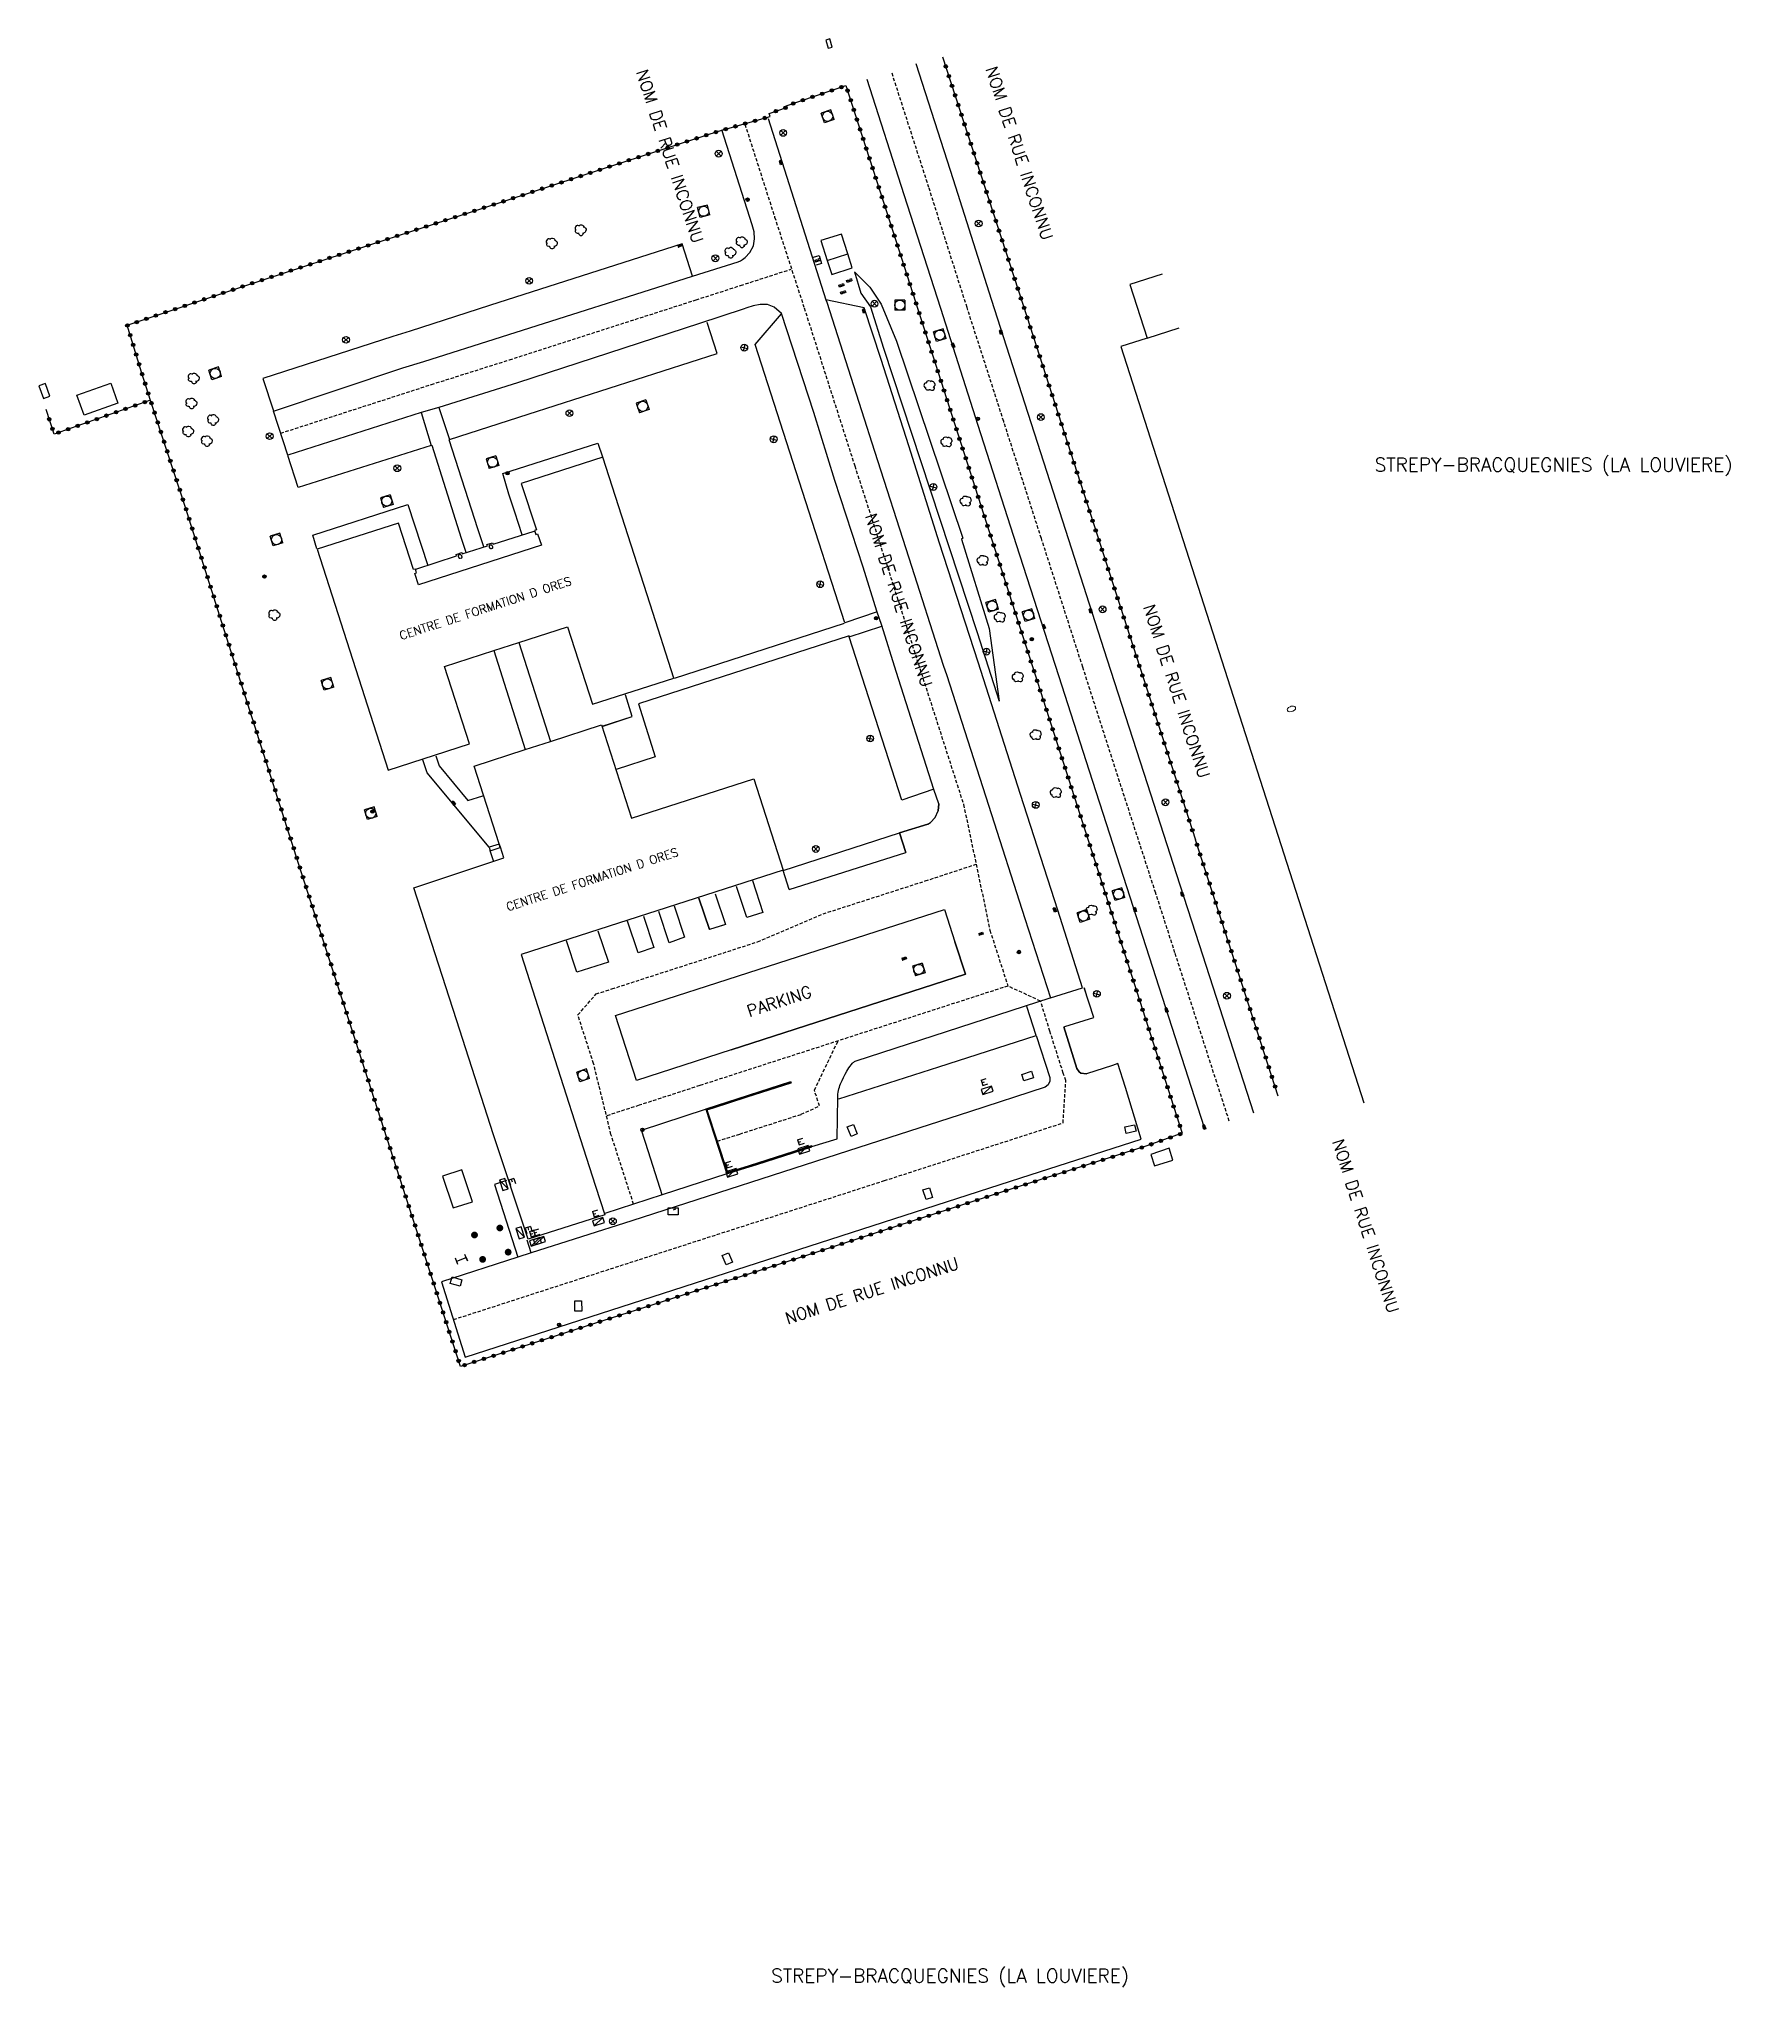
# Model space of a CAD drawing. Header units: millimetres. Extents: x 132227 to 133000, y 131012 to 131934.
# Drawn here: x 132320.2 to 132569.9, y 131012.1 to 131299.7 of the extents above; entities that cross this region are included whole.
import ezdxf
from ezdxf.enums import TextEntityAlignment as Align

# ---------------------------------------------------------------- set-up
doc = ezdxf.new("R2010")
doc.units = ezdxf.units.MM
doc.linetypes.add('DASHED', pattern=[0.75, 0.5, -0.25])
doc.layers.get('0').update_dxf_attribs({"linetype": 'CONTINUOUS'})
for name, color, linetype in [('W0001', 6, 'DASHED'), ('W0006', 2, 'CONTINUOUS'), ('W0008', 7, 'CONTINUOUS'), ('W0014', 7, 'CONTINUOUS'), ('W0015', 2, 'CONTINUOUS'), ('W0017', 7, 'CONTINUOUS'), ('W0100', 7, 'CONTINUOUS'), ('W0103', 1, 'CONTINUOUS'), ('W0105', 7, 'CONTINUOUS'), ('W0112', 1, 'DASHED'), ('W0211', 2, 'CONTINUOUS'), ('W0212', 2, 'CONTINUOUS'), ('W0300', 7, 'CONTINUOUS'), ('W0322', 7, 'CONTINUOUS'), ('W0400', 7, 'CONTINUOUS'), ('W0420', 7, 'CONTINUOUS'), ('W0421', 7, 'CONTINUOUS'), ('W0425', 7, 'CONTINUOUS'), ('W0430', 7, 'CONTINUOUS'), ('W0431', 7, 'CONTINUOUS'), ('W0433', 7, 'CONTINUOUS'), ('W0469', 7, 'CONTINUOUS'), ('W0856', 7, 'CONTINUOUS'), ('W0980', 7, 'CONTINUOUS'), ('W0989', 7, 'CONTINUOUS'), ('W0991', 7, 'CONTINUOUS'), ('W1102', 7, 'CONTINUOUS'), ('W1471', 7, 'CONTINUOUS'), ('W1473', 7, 'CONTINUOUS'), ('W1474', 7, 'CONTINUOUS')]:
    doc.layers.add(name, color=color, linetype=linetype)
doc.styles.get("Standard").update_dxf_attribs({"font": 'romans.shx', "width": 0.85})

msp = doc.modelspace()

# ---------------------------------------------------------------- texts
at = {"layer": 'W0980'}
for p in [(132543.81, 131236.72), (132454.72, 131013.63)]:
    msp.add_text('STREPY-BRACQUEGNIES (LA LOUVIERE)', height=2, dxfattribs=at).set_placement(p, align=Align.MIDDLE)
at = {"layer": 'W0989'}
for s, rotation, p in [('NOM DE RUE INCONNU', 288.2908, (132409.16, 131295.09)), ('NOM DE RUE INCONNU', 288.2908, (132460.75, 131295.56)), ('NOM DE RUE INCONNU', 288.2908, (132442.96, 131229.55)), ('NOM DE RUE INCONNU', 288, (132484.04, 131216.15)), ('PARKING', 18, (132424.8, 131156.11)), ('NOM DE RUE INCONNU', 288, (132511.94, 131137.18)), ('NOM DE RUE INCONNU', 18, (132430.45, 131110.78))]:
    msp.add_text(s, height=1.75, rotation=rotation, dxfattribs=at).set_placement(p, align=Align.MIDDLE_LEFT)
at = {"layer": 'W0991'}
for s, rotation, p in [('CENTRE DE FORMATION D ORES', 18, (132386.32, 131215.06)), ('0', 287.1, (132504.53, 131200.61)), ('CENTRE DE FORMATION D ORES', 18, (132402.09, 131175.04))]:
    msp.add_text(s, height=1.25, rotation=rotation, dxfattribs=at).set_placement(p, align=Align.CENTER)

# ---------------------------------------------------------------- blocks, each defined once
blk = doc.blocks.new('T856')
for p, q in [((-0.125, 0), (0.125, 0)), ((0, 0.125), (0, -0.125))]:
    blk.add_line(p, q)
blk.add_ellipse((0, 0), major_axis=(-0.177, 0.177), ratio=1, start_param=3.9269908, end_param=10.2101761)
blk = doc.blocks.new('T469')
at = {"color": 0, "linetype": 'Continuous', "flags": 128}
for points in [[(-0.35, 0.35), (0.35, -0.35)], [(-0.35, -0.35), (0.35, 0.35)]]:
    blk.add_lwpolyline(points, dxfattribs=at)
at = {"color": 0, "linetype": 'Continuous'}
blk.add_circle((0, 0), 0.5, dxfattribs=at)
blk = doc.blocks.new('T420')
for p, q in [((0.75, 0.75), (-0.75, 0.75)), ((-0.75, 0.75), (-0.75, -0.75)), ((0.75, 0.75), (0.75, -0.75)), ((0.75, -0.75), (-0.75, -0.75))]:
    blk.add_line(p, q)
blk.add_ellipse((0, 0), major_axis=(-0.53, 0.53), ratio=1, start_param=3.926991, end_param=10.210176)
blk = doc.blocks.new('T400')
for p, q in [((-0.15, 0.3), (0.15, 0.3)), ((-0.15, -0.25), (-0.15, 0.3)), ((-0.15, 0.15), (0.15, 0.15)), ((-0.15, 0), (0.15, 0)), ((0.15, 0.3), (0.15, -0.25)), ((-0.15, -0.15), (0.15, -0.15)), ((-0.15, -0.25), (-0.15, -0.3)), ((-0.15, -0.3), (0.15, -0.3)), ((0.15, -0.3), (0.15, -0.25))]:
    blk.add_line(p, q)
blk = doc.blocks.new('T300')
for p, q in [((-0.8, 0.51), (-0.86, 0.34)), ((-0.86, 0.34), (-0.86, 0.17)), ((-0.86, 0.17), (-0.74, 0.06)), ((-0.69, 0.63), (-0.8, 0.51)), ((-0.8, -0.06), (-0.74, 0.06)), ((-0.74, 0.06), (-0.69, 0.11)), ((-0.57, 0.69), (-0.69, 0.63)), ((-0.46, 0.69), (-0.57, 0.69)), ((-0.29, 0.63), (-0.46, 0.69)), ((-0.29, 0.63), (-0.17, 0.74)), ((-0.23, 0.57), (-0.29, 0.63)), ((-0.17, 0.74), (-0.06, 0.8)), ((-0.06, 0.8), (0.06, 0.8)), ((0.06, 0.8), (0.23, 0.74)), ((0.23, 0.74), (0.34, 0.63)), ((0.34, 0.63), (0.4, 0.51)), ((0.46, 0.46), (0.34, 0.46)), ((0.4, 0.51), (0.4, 0.46)), ((0.57, 0.4), (0.46, 0.46)), ((0.57, 0.4), (0.69, 0.29)), ((0.69, 0.29), (0.74, 0.17)), ((0.74, 0.06), (0.69, -0.17)), ((0.74, 0.17), (0.74, 0.06)), ((-0.8, -0.17), (-0.8, -0.06)), ((-0.8, -0.23), (-0.8, -0.17)), ((-0.74, -0.34), (-0.8, -0.23)), ((-0.69, -0.4), (-0.74, -0.34)), ((-0.51, -0.46), (-0.69, -0.4)), ((-0.4, -0.46), (-0.51, -0.46)), ((-0.4, -0.46), (-0.34, -0.46)), ((-0.34, -0.46), (-0.34, -0.4)), ((-0.34, -0.51), (-0.34, -0.46)), ((-0.29, -0.63), (-0.34, -0.51)), ((-0.17, -0.74), (-0.29, -0.63)), ((-0.06, -0.8), (-0.17, -0.74)), ((0.06, -0.8), (-0.06, -0.8)), ((0.17, -0.74), (0.06, -0.8)), ((0.23, -0.69), (0.17, -0.74)), ((0.29, -0.46), (0.23, -0.46)), ((0.29, -0.63), (0.23, -0.69)), ((0.46, -0.4), (0.29, -0.46)), ((0.34, -0.51), (0.29, -0.63)), ((0.34, -0.51), (0.34, -0.46)), ((0.57, -0.34), (0.46, -0.4)), ((0.63, -0.29), (0.57, -0.34)), ((0.69, -0.17), (0.63, -0.29))]:
    blk.add_line(p, q)
blk = doc.blocks.new('T425')
for p, q in [((-0.15, 0.6), (0.15, 0.6)), ((-0.15, 0.6), (-0.15, 0.3)), ((-0.15, 0.3), (0.15, 0.3)), ((-0.15, 0.15), (0.15, 0.15)), ((-0.15, -0.15), (-0.15, 0.15)), ((0, 0.45), (0.15, 0.45)), ((0.15, 0.45), (0.15, 0.3)), ((0.15, 0.15), (0.15, -0.15)), ((0.15, -0.15), (-0.15, -0.15))]:
    blk.add_line(p, q)
blk.add_ellipse((0, 0), major_axis=(-0.106, 0.106), ratio=1, start_param=3.926991, end_param=10.210176)
blk = doc.blocks.new('T430')
at = {"flags": 128}
for points in [[(0.8, 0.8), (-0.8, 0.8)], [(-0.8, 0.8), (-0.8, 0)], [(0.8, 0.8), (-0.8, 0)], [(-0.8, 0), (0.8, 0)], [(-0.4, 2.1), (0.4, 2.1)], [(-0.4, 2.1), (-0.4, 1.3)], [(-0.4, 1.7), (0, 1.7)], [(-0.4, 1.3), (0.4, 1.3)], [(0.8, 0), (0.8, 0.8)]]:
    blk.add_lwpolyline(points, dxfattribs=at)
blk = doc.blocks.new('T1471')
at = {"color": 0, "linetype": 'Continuous', "flags": 128}
blk.add_lwpolyline([(-0.75, -0.5), (-0.75, 0.5), (0.75, 0.5), (0.75, -0.5), (-0.75, -0.5)], dxfattribs=at)
blk = doc.blocks.new('T1473')
at = {"color": 0, "linetype": 'Continuous', "const_width": 0.5, "flags": 128}
blk.add_lwpolyline([(-0.25, 0, 1), (0.25, 0, 1)], format="xyb", close=True, dxfattribs=at)
blk = doc.blocks.new('T1474')
at = {"color": 0, "linetype": 'Continuous', "flags": 128}
for points in [[(-0.75, -0.5), (-0.75, 0.5)], [(-0.75, 0), (0.75, 0)], [(0.75, 0), (0.75, -0.5), (0.75, 0.5)]]:
    blk.add_lwpolyline(points, dxfattribs=at)
blk = doc.blocks.new('t322o')
at = {"color": 0, "linetype": 'Continuous'}
for radius in [0.25, 0.15]:
    blk.add_circle((0, 0), radius, dxfattribs=at)

# ---------------------------------------------------------------- linework, layer by layer
at = {"layer": 'W0001'}
for points in [[(132495.94, 131139.94), (132487.93, 131164.78), (132485.08, 131173.62), (132479.75, 131190.06), (132474.31, 131206.98), (132468.2, 131225.97), (132462.64, 131243.25), (132457.23, 131260.06), (132451.6, 131277.75), (132446.1, 131294.83)], [(132424.44, 131287.12), (132428.83, 131273.41), (132433.19, 131260), (132440.65, 131236.69), (132445.27, 131222.4), (132450.26, 131206.77), (132456.72, 131186.69), (132460.61, 131168.13), (132463.26, 131159.89), (132456.09, 131157.57), (132417.76, 131145.19), (132408.81, 131142.28), (132404, 131140.72)], [(132355.92, 131241.5), (132378.16, 131248.69), (132389.69, 131252.34), (132417.23, 131261.19), (132423.81, 131263.31), (132431.25, 131265.71)], [(132408.01, 131127.67), (132404.67, 131137.99), (132402.1, 131148.44), (132399.78, 131155.62), (132402.47, 131158.72), (132404.8, 131159.46), (132426.32, 131166.41), (132435.97, 131170.54), (132451.07, 131175.4), (132458.57, 131177.86)], [(132381.43, 131110.65), (132400.33, 131116.76), (132445.03, 131131.16), (132461.39, 131136.44), (132471.41, 131139.68), (132471.81, 131145.92), (132471.43, 131147.03), (132469.47, 131153.2), (132468.09, 131157.66), (132463.26, 131159.89)], [(132420.36, 131136.98), (132423.68, 131138.04), (132432.75, 131140.95), (132435.45, 131142.18), (132434.69, 131144.51), (132438.18, 131151.78)], [(132414.19, 131126.96), (132413.85, 131126.81)]]:
    msp.add_lwpolyline(points, dxfattribs=at)
at = {"layer": 'W0006'}
for points in [[(132469.56, 131158.13), (132474.3, 131159.64), (132470.65, 131171.08), (132465.12, 131188.18), (132458.87, 131207.72), (132453.16, 131225.28), (132448.62, 131239.64), (132444.53, 131252.36), (132442.05, 131260), (132436.39, 131261.2), (132436.39, 131261.2)], [(132379.27, 131245.29), (132380.81, 131240.57), (132392.43, 131244.33), (132420.35, 131253.27), (132418.88, 131257.86)], [(132443.94, 131215.13), (132439.17, 131213.51), (132432.93, 131232.89), (132425.95, 131254.59), (132429.86, 131259.14)], [(132376.66, 131244.55), (132378.14, 131239.7), (132358.51, 131233.48), (132356.96, 131238.2)], [(132452.32, 131188.93), (132447.6, 131187.34), (132439.83, 131211.42), (132444.65, 131213.03)], [(132430.97, 131174.12), (132430.09, 131176.92), (132447.28, 131182.5)], [(132425.55, 131175.46), (132427.09, 131170.75), (132424.73, 131169.98), (132423.18, 131174.6)], [(132414.01, 131171.72), (132415.54, 131167.08), (132413.25, 131166.25), (132411.72, 131170.9)], [(132420.07, 131173.49), (132421.56, 131168.97), (132419.19, 131168.21), (132417.66, 131172.85), (132417.66, 131172.85), (132419.19, 131168.21)], [(132421.15, 131168.84), (132419.19, 131168.21), (132417.66, 131172.85), (132417.66, 131172.85)], [(132420.07, 131173.49), (132421.56, 131168.97)], [(132422.42, 131150.45), (132408.43, 131145.94), (132405.33, 131155.53), (132427.91, 131162.84), (132453.92, 131171.18), (132455.44, 131166.42), (132456.99, 131161.66), (132422.42, 131150.45), (132456.99, 131161.66), (132455.44, 131166.42)], [(132409.47, 131170.2), (132411, 131165.56), (132408.66, 131164.79), (132407.12, 131169.44)], [(132402.75, 131168.03), (132404.28, 131163.39), (132399.62, 131161.91), (132398.09, 131166.55)], [(132411, 131165.56), (132408.66, 131164.79)], [(132415.54, 131167.08), (132413.25, 131166.25)], [(132404.28, 131163.39), (132399.62, 131161.91)], [(132438.31, 131143.21), (132453.07, 131147.95), (132467.46, 131152.59), (132466.06, 131156.85), (132466.05, 131156.85)], [(132471.65, 131153.93), (132475.94, 131155.26), (132474.53, 131159.6)], [(132474.53, 131159.6), (132474.84, 131158.63)]]:
    msp.add_lwpolyline(points, dxfattribs=at)
at = {"layer": 'W0008'}
for points in [[(132499.57, 131141.11), (132491.56, 131165.95), (132488.71, 131174.8), (132483.38, 131191.24), (132477.94, 131208.15), (132471.83, 131227.14), (132466.27, 131244.42), (132460.86, 131261.22), (132455.24, 131278.91), (132449.73, 131296.01)], [(132442.43, 131293.77), (132447.91, 131276.76), (132453.29, 131259.94), (132458.81, 131242.69), (132464.49, 131225.09), (132470.72, 131205.72), (132475.28, 131191.67), (132480.77, 131174.58), (132492.24, 131139.01)], [(132430.97, 131174.12), (132448.21, 131179.61), (132447.28, 131182.5), (132451.42, 131183.76), (132451.84, 131184.03), (132452.51, 131184.77), (132452.98, 131185.75), (132453.06, 131186.8), (132452.35, 131188.89), (132446.79, 131206.3), (132444.63, 131213.13), (132443.91, 131215.24), (132441.91, 131221.72), (132437.71, 131234.51), (132434.62, 131244.58), (132429.86, 131259.16), (132428.76, 131260.1), (132427.75, 131260.52), (132426.68, 131260.52), (132425.68, 131260.3), (132424.73, 131260.03), (132424.18, 131259.82), (132417.74, 131257.72), (132390.87, 131248.96), (132379.26, 131245.31), (132376.65, 131244.55), (132356.96, 131238.24), (132354.87, 131244.77), (132373.96, 131251.15), (132377.05, 131252.07), (132388.51, 131255.72), (132416.72, 131264.66), (132416.72, 131264.66), (132423.45, 131266.8), (132423.77, 131266.97), (132424.09, 131267.15), (132424.29, 131267.29), (132424.49, 131267.43), (132425.19, 131268.2), (132425.69, 131269.14), (132425.87, 131270.18), (132425.8, 131271.22), (132425.53, 131272.24), (132421.04, 131286.29)], [(132427.85, 131287.95), (132436.39, 131261.2), (132436.39, 131261.2), (132436.52, 131260.84), (132439.67, 131251.02), (132441.66, 131244.84), (132443.59, 131238.87), (132448.63, 131223.09), (132453.73, 131207.24), (132454.26, 131205.72), (132460.38, 131186.58), (132465.77, 131169.85), (132469.54, 131158.13)], [(132453.06, 131186.79), (132452.98, 131185.77)], [(132451.42, 131183.76), (132447.28, 131182.5), (132448.21, 131179.61)], [(132421.76, 131132.18), (132412.24, 131129.04), (132410.2, 131135.43), (132409.19, 131138.63), (132418.64, 131141.71), (132418.65, 131141.73), (132431.19, 131145.74), (132431.25, 131145.6), (132424.76, 131143.54), (132419.79, 131141.91), (132418.84, 131141.62), (132421.87, 131132.35), (132425.09, 131133.35), (132434.25, 131136.29), (132434.32, 131136.18), (132438.08, 131137.33), (132438.14, 131143.42), (132438.15, 131143.68), (132438.17, 131143.94), (132438.21, 131144.2), (132438.26, 131144.46), (132438.32, 131144.71), (132438.39, 131144.96), (132438.47, 131145.21), (132438.57, 131145.45), (132438.78, 131145.93), (132439, 131146.4), (132439.24, 131146.86), (132439.48, 131147.3), (132439.63, 131147.56), (132439.79, 131147.8), (132439.96, 131148.04), (132440.14, 131148.27), (132440.33, 131148.49), (132440.42, 131148.58), (132440.52, 131148.66), (132440.63, 131148.73), (132440.74, 131148.79), (132440.86, 131148.83), (132469.51, 131158.12)], [(132467.44, 131152.56), (132469.43, 131146.36), (132469.47, 131145.84), (132469.22, 131145.3), (132468.77, 131144.94), (132457.6, 131141.32), (132441.28, 131136.05), (132407.75, 131125.24), (132392.89, 131120.49), (132390.93, 131119.84), (132379.67, 131116.2), (132383.12, 131105.1), (132432.41, 131120.98), (132432.41, 131120.98), (132465.18, 131131.56), (132482.93, 131137.3), (132480.6, 131144.9), (132480.6, 131144.9), (132479.5, 131148.46), (132478.7, 131148.15), (132474.86, 131146.91), (132474.04, 131147), (132473.76, 131147.24), (132473.44, 131147.7), (132471.5, 131153.84), (132473.44, 131147.7), (132473.76, 131147.24), (132474.04, 131147), (132474.86, 131146.91)], [(132467.44, 131152.56), (132469.43, 131146.36), (132469.47, 131145.84), (132469.22, 131145.3), (132468.77, 131144.94), (132457.6, 131141.32), (132441.28, 131136.05)], [(132389.26, 131131.16), (132387.49, 131130.57), (132390.93, 131119.84)], [(132392.89, 131120.49), (132392.3, 131122.39)]]:
    msp.add_lwpolyline(points, dxfattribs=at)
at = {"layer": 'W0014'}
for points in [[(132434.57, 131267.48), (132435.39, 131267.73), (132435.75, 131266.57), (132434.96, 131266.3)], [(132391.57, 131226.51), (132390.49, 131229.83), (132389.61, 131232.52), (132388.68, 131235.53), (132402.74, 131240.02), (132403.44, 131238.03)], [(132361.26, 131224.44), (132360.67, 131226.45), (132374.68, 131230.99), (132377.61, 131221.99)], [(132375.86, 131221.41), (132381.88, 131223.38), (132381.82, 131223.6), (132382.63, 131223.89), (132382.7, 131223.7), (132386.42, 131224.89), (132386.35, 131225.07), (132387.18, 131225.34), (132387.27, 131225.14), (132393.31, 131227.05)], [(132412.24, 131129.04), (132403.77, 131126.29)]]:
    msp.add_lwpolyline(points, dxfattribs=at)
msp.add_lwpolyline([(132379.8, 131131.83), (132381.36, 131127.15), (132384.2, 131128.02), (132382.63, 131132.73)], close=True, dxfattribs=at)
at = {"layer": 'W0015'}
msp.add_lwpolyline([(132416.72, 131264.66), (132415.19, 131269.47), (132386.75, 131260.37), (132375.02, 131256.58), (132372.47, 131255.76), (132353.28, 131249.58), (132354.84, 131244.82)], dxfattribs=at)
at = {"layer": 'W0017'}
for points in [[(132385.91, 131224.73), (132385.03, 131227.39), (132380.8, 131240.51)], [(132383.3, 131223.91), (132382.62, 131225.96), (132378.25, 131239.7)], [(132439.81, 131211.57), (132408.73, 131201.54), (132411.21, 131193.74), (132405.42, 131191.86)], [(132414.03, 131205.36), (132439.15, 131213.48)], [(132403.38, 131198.25), (132407.8, 131199.69), (132406.8, 131202.9)], [(132403.39, 131198.22), (132407.81, 131199.68), (132406.8, 131202.9)], [(132386.68, 131180.39), (132377.51, 131191.38), (132376.89, 131193.26)], [(132378.82, 131193.87), (132379.31, 131192.4), (132383.53, 131187.29), (132385.77, 131187.99), (132385.77, 131187.99)], [(132387.37, 131178.23), (132386.84, 131179.86)]]:
    msp.add_lwpolyline(points, dxfattribs=at)
at = {"layer": 'W0100'}
for points in [[(132483.81, 131255.54), (132479.92, 131254.29), (132515.82, 131142.64)], [(132391.08, 131210.61), (132398.25, 131212.92), (132401.94, 131201.49), (132413.96, 131205.35), (132410.44, 131216.28), (132403.46, 131237.96), (132391.41, 131234.09), (132393.65, 131227.22), (132393.36, 131227.12), (132393.55, 131226.54), (132393.83, 131226.64), (132394.39, 131224.95), (132376.24, 131219.1), (132375.69, 131220.79), (132375.97, 131220.88), (132375.8, 131221.45), (132375.5, 131221.36), (132373.3, 131228.24), (132361.27, 131224.38), (132371.76, 131191.77), (132383.78, 131195.65), (132380.1, 131207.08), (132387.36, 131209.42)], [(132395.73, 131196), (132403.27, 131198.45), (132407.69, 131184.67), (132425.77, 131190.48), (132430.09, 131176.98), (132391.39, 131164.55), (132400.14, 131137.36), (132402.4, 131130.33), (132403.75, 131126.13), (132392.42, 131122.53), (132387.3, 131137.91), (132381.84, 131154.9), (132375.58, 131174.36), (132388.84, 131178.79), (132388.34, 131180.37), (132388.18, 131180.87), (132384.49, 131192.36), (132392.01, 131194.8)]]:
    msp.add_lwpolyline(points, dxfattribs=at)
at = {"layer": 'W0103'}
for points in [[(132486.04, 131264.96), (132481.28, 131263.44), (132483.81, 131255.54)], [(132387.36, 131209.42), (132392.01, 131194.8)], [(132391.08, 131210.61), (132395.73, 131196)], [(132431.19, 131145.74), (132418.65, 131141.73)], [(132424.76, 131143.54), (132431.25, 131145.6)], [(132431.19, 131145.74), (132431.25, 131145.6)], [(132418.84, 131141.62), (132419.79, 131141.91), (132424.76, 131143.54)], [(132418.65, 131141.73), (132421.77, 131132.14)], [(132421.87, 131132.35), (132418.84, 131141.62)], [(132434.25, 131136.29), (132425.09, 131133.35)], [(132426.19, 131133.54), (132434.3, 131136.16)], [(132434.3, 131136.16), (132434.25, 131136.29)], [(132421.77, 131132.14), (132423.31, 131132.64)], [(132425.09, 131133.35), (132421.87, 131132.35)], [(132423.31, 131132.64), (132426.19, 131133.54)]]:
    msp.add_lwpolyline(points, dxfattribs=at)
at = {"layer": 'W0105'}
msp.add_lwpolyline([(132386.85, 131179.86), (132388.3, 131180.35), (132388.14, 131180.83), (132386.67, 131180.39)], close=True, dxfattribs=at)
at = {"layer": 'W0112'}
for points in [[(132382.46, 131222.98), (132382.41, 131222.98), (132382.37, 131222.99), (132382.34, 131223), (132382.32, 131223.02), (132382.28, 131223.05), (132382.25, 131223.09), (132382.22, 131223.13), (132382.2, 131223.18), (132382.16, 131223.27), (132382.15, 131223.35), (132382.15, 131223.39), (132382.16, 131223.43), (132382.17, 131223.47), (132382.18, 131223.5), (132382.2, 131223.52), (132382.22, 131223.54), (132382.24, 131223.57), (132382.27, 131223.59), (132382.28, 131223.59), (132382.29, 131223.59), (132382.32, 131223.6), (132382.36, 131223.6), (132382.39, 131223.6), (132382.41, 131223.59), (132382.45, 131223.57), (132382.48, 131223.55), (132382.51, 131223.53), (132382.54, 131223.49), (132382.58, 131223.43), (132382.62, 131223.33), (132382.63, 131223.29), (132382.63, 131223.24), (132382.63, 131223.18), (132382.63, 131223.13), (132382.62, 131223.11), (132382.61, 131223.08), (132382.58, 131223.05), (132382.54, 131223.01)], [(132387.01, 131224.43), (132386.96, 131224.43), (132386.92, 131224.44), (132386.89, 131224.45), (132386.87, 131224.46), (132386.83, 131224.5), (132386.8, 131224.54), (132386.77, 131224.58), (132386.75, 131224.62), (132386.71, 131224.72), (132386.7, 131224.8), (132386.7, 131224.84), (132386.71, 131224.88), (132386.72, 131224.92), (132386.73, 131224.95), (132386.75, 131224.97), (132386.76, 131224.99), (132386.79, 131225.01), (132386.82, 131225.03), (132386.83, 131225.04), (132386.84, 131225.04), (132386.87, 131225.04), (132386.91, 131225.04), (132386.94, 131225.04), (132386.96, 131225.04), (132387, 131225.02), (132387.03, 131225), (132387.06, 131224.97), (132387.09, 131224.94), (132387.13, 131224.87), (132387.16, 131224.78), (132387.18, 131224.73), (132387.18, 131224.69), (132387.18, 131224.63), (132387.17, 131224.58), (132387.17, 131224.55), (132387.16, 131224.53), (132387.13, 131224.49), (132387.09, 131224.46)]]:
    msp.add_lwpolyline(points, dxfattribs=at)
at = {"layer": 'W0211'}
msp.add_lwpolyline([(132440.61, 131265.34), (132442.86, 131263.07), (132444.56, 131260.54), (132446.8, 131255.1), (132456.6, 131226.01), (132456.42, 131225.85), (132460.52, 131212.65), (132461.96, 131201.93)], dxfattribs=at)
at = {"layer": 'W0212'}
msp.add_lwpolyline([(132440.61, 131265.34), (132441.55, 131262.16), (132442.97, 131260.17), (132444.92, 131254.04), (132458.71, 131212.09), (132461.96, 131201.93)], dxfattribs=at)
at = {"layer": 'W0322'}
for points in [[(132453.63, 131297.06), (132466.05, 131258.75), (132472.99, 131237.17), (132483.21, 131205.45), (132490.95, 131181.46)], [(132336.71, 131246.4), (132322.46, 131241.36), (132321.28, 131244.98)], [(132503.17, 131143.62), (132490.95, 131181.46)]]:
    msp.add_lwpolyline(points, dxfattribs=at)
msp.add_lwpolyline([(132428.19, 131288.27), (132428.04, 131288.71), (132430.58, 131289.58), (132430.54, 131289.82), (132430.54, 131289.81), (132439.36, 131292.82), (132446.29, 131271.33), (132489, 131138.15), (132483.61, 131136.23), (132465.79, 131130.58), (132432.01, 131119.63), (132382.44, 131103.73), (132374.42, 131128.62), (132358.55, 131177.96), (132346.94, 131214.49), (132341.81, 131230.68), (132336.7, 131246.34), (132335.35, 131250.52), (132333.26, 131257.45), (132350.61, 131263.27), (132371.33, 131270.05), (132385.92, 131274.79), (132403.14, 131280.43), (132420.53, 131286.08)], close=True, dxfattribs=at)
at = {"layer": 'W0421'}
msp.add_lwpolyline([(132437.32, 131298.5), (132436.99, 131299.7), (132436.4, 131299.54), (132436.74, 131298.34)], close=True, dxfattribs=at)
at = {"layer": 'W0431'}
msp.add_lwpolyline([(132439.62, 131267.98), (132438.69, 131270.9), (132435.66, 131269.94), (132436.6, 131267.01)], dxfattribs=at)
for points in [[(132325.82, 131247.11), (132330.81, 131248.91), (132331.89, 131245.94), (132326.9, 131244.14)], [(132484.35, 131135.04), (132484.92, 131133.34), (132487.6, 131134.19), (132487.07, 131135.97)]]:
    msp.add_lwpolyline(points, close=True, dxfattribs=at)
at = {"layer": 'W0433'}
msp.add_lwpolyline([(132436.6, 131267.01), (132437.28, 131264.92), (132437.28, 131264.92), (132440.28, 131265.89), (132439.62, 131267.98)], dxfattribs=at)
msp.add_lwpolyline([(132321.81, 131246.98), (132321.18, 131248.79), (132321.17, 131248.83), (132320.22, 131248.49), (132320.87, 131246.64), (132321.81, 131246.98)], close=True, dxfattribs=at)
at = {"layer": 'W1102'}
for points in [[(132436.6, 131267.01), (132439.62, 131267.98)], [(132483.81, 131255.54), (132488.57, 131257.06)], [(132387.36, 131209.42), (132391.08, 131210.61)], [(132392.01, 131194.8), (132395.73, 131196)]]:
    msp.add_lwpolyline(points, dxfattribs=at)

# ---------------------------------------------------------------- block references
at = {"layer": 'W0300'}
for p in [(132400.24, 131271.46), (132395.98, 131269.5), (132424.02, 131269.69), (132422.35, 131268.15), (132343.12, 131249.58), (132342.77, 131245.89), (132345.98, 131243.45), (132342.29, 131241.74), (132345.05, 131240.33), (132355.02, 131214.63)]:
    msp.add_blockref('T300', p, dxfattribs=at)
at = {"layer": 'W0300', "rotation": 31.15198533658847}
for p in [(132451.8, 131248.53), (132454.29, 131240.22), (132457.13, 131231.47), (132459.63, 131222.71), (132462.16, 131214.34), (132464.82, 131205.51), (132467.47, 131196.98), (132470.44, 131188.44), (132475.73, 131171.08)]:
    msp.add_blockref('T300', p, dxfattribs=at)
at = {"layer": 'W0322'}
for p, rotation in [((132454.09, 131295.66), 287.9668303369609), ((132437.26, 131292.1), 18.79813267581012), ((132438.68, 131292.59), 18.79813267581012), ((132439.6, 131292.07), 287.8532333468823), ((132454.55, 131294.23), 287.9668303369609), ((132455.01, 131292.8), 287.9668303369609), ((132429.01, 131289.04), 18.97790480726083), ((132430.43, 131289.53), 18.97790480726083), ((132431.58, 131290.17), 18.79813267581012), ((132433, 131290.65), 18.79813267581012), ((132434.42, 131291.14), 18.79813267581012), ((132435.84, 131291.62), 18.79813267581012), ((132440.06, 131290.65), 287.8532333468823), ((132440.52, 131289.22), 287.8532333468823), ((132455.47, 131291.38), 287.9668303369609), ((132455.94, 131289.95), 287.9668303369609), ((132420.16, 131285.96), 17.99424957868229), ((132421.6, 131286.39), 15.95345795991509), ((132423.04, 131286.8), 15.95345795991509), ((132424.49, 131287.21), 15.95345795991509), ((132425.93, 131287.62), 15.95345795991509), ((132427.37, 131288.03), 15.95345795991509), ((132440.98, 131287.79), 287.8532333468823), ((132441.44, 131286.36), 287.8532333468823), ((132456.4, 131288.52), 287.9668303369609), ((132456.86, 131287.1), 287.9668303369609), ((132411.6, 131283.18), 17.99424957868229), ((132413.03, 131283.64), 17.99424957868229), ((132414.46, 131284.11), 17.99424957868229), ((132415.88, 131284.57), 17.99424957868229), ((132417.31, 131285.03), 17.99424957868229), ((132418.74, 131285.5), 17.99424957868229), ((132441.9, 131284.94), 287.8532333468823), ((132442.36, 131283.51), 287.8532333468823), ((132457.32, 131285.67), 287.9668303369609), ((132457.79, 131284.24), 287.9668303369609), ((132403.04, 131280.4), 18.13314880179727), ((132404.47, 131280.86), 17.99424957868229), ((132405.9, 131281.33), 17.99424957868229), ((132407.32, 131281.79), 17.99424957868229), ((132408.75, 131282.25), 17.99424957868229), ((132410.18, 131282.72), 17.99424957868229), ((132442.82, 131282.08), 287.8532333468823), ((132443.28, 131280.65), 287.8532333468823), ((132458.25, 131282.82), 287.9668303369609), ((132458.71, 131281.39), 287.9668303369609), ((132394.49, 131277.6), 18.13314880179727), ((132395.92, 131278.07), 18.13314880179727), ((132397.34, 131278.53), 18.13314880179727), ((132398.77, 131279), 18.13314880179727), ((132400.19, 131279.47), 18.13314880179727), ((132401.62, 131279.93), 18.13314880179727), ((132443.74, 131279.22), 287.8532333468823), ((132444.2, 131277.8), 287.8532333468823), ((132459.17, 131279.96), 287.9668303369609), ((132459.64, 131278.54), 287.9668303369609), ((132385.94, 131274.8), 18.13314880179727), ((132387.36, 131275.26), 18.13314880179727), ((132388.79, 131275.73), 18.13314880179727), ((132390.22, 131276.2), 18.13314880179727), ((132391.64, 131276.66), 18.13314880179727), ((132393.07, 131277.13), 18.13314880179727), ((132444.66, 131276.37), 287.8532333468823), ((132445.12, 131274.94), 287.8532333468823), ((132460.1, 131277.11), 287.9668303369609), ((132460.56, 131275.68), 287.9668303369609), ((132375.95, 131271.55), 17.99494349837433), ((132377.38, 131272.02), 17.99494349837433), ((132378.81, 131272.48), 17.99494349837433), ((132380.23, 131272.94), 17.99494349837433), ((132381.66, 131273.41), 17.99494349837433), ((132383.09, 131273.87), 17.99494349837433), ((132384.51, 131274.33), 17.99494349837433), ((132445.58, 131273.51), 287.8532333468823), ((132446.04, 131272.09), 287.8532333468823), ((132461.03, 131274.25), 287.9668303369609), ((132461.49, 131272.83), 287.9668303369609), ((132367.4, 131268.76), 18.11616731283983), ((132368.82, 131269.23), 18.11616731283983), ((132370.25, 131269.7), 18.11616731283983), ((132371.67, 131270.16), 17.99494349837433), ((132373.1, 131270.63), 17.99494349837433), ((132374.53, 131271.09), 17.99494349837433), ((132446.5, 131270.66), 287.7837823083383), ((132446.96, 131269.23), 287.7837823083383), ((132461.95, 131271.4), 287.9668303369609), ((132462.41, 131269.97), 287.9668303369609), ((132358.84, 131265.97), 18.11616731283983), ((132360.27, 131266.43), 18.11616731283983), ((132361.69, 131266.9), 18.11616731283983), ((132363.12, 131267.37), 18.11616731283983), ((132364.54, 131267.83), 18.11616731283983), ((132365.97, 131268.3), 18.11616731283983), ((132447.42, 131267.8), 287.7837823083383), ((132447.87, 131266.37), 287.7837823083383), ((132462.88, 131268.55), 287.9668303369609), ((132463.34, 131267.12), 287.9668303369609), ((132350.29, 131263.17), 18.56227148349913), ((132351.71, 131263.63), 18.11616731283983), ((132353.14, 131264.1), 18.11616731283983), ((132354.56, 131264.57), 18.11616731283983), ((132355.99, 131265.03), 18.11616731283983), ((132357.42, 131265.5), 18.11616731283983), ((132448.33, 131264.94), 287.7837823083383), ((132448.79, 131263.52), 287.7837823083383), ((132463.8, 131265.69), 287.9668303369609), ((132464.26, 131264.27), 287.9668303369609), ((132341.76, 131260.3), 18.56227148349913), ((132343.18, 131260.78), 18.56227148349913), ((132344.6, 131261.26), 18.56227148349913), ((132346.02, 131261.73), 18.56227148349913), ((132347.44, 131262.21), 18.56227148349913), ((132348.87, 131262.69), 18.56227148349913), ((132449.25, 131262.09), 287.7837823083383), ((132449.71, 131260.66), 287.7837823083383), ((132464.73, 131262.84), 287.9668303369609), ((132465.19, 131261.41), 287.9668303369609), ((132333.27, 131257.41), 106.7764142766711), ((132334.65, 131257.91), 18.56227148349913), ((132336.07, 131258.39), 18.56227148349913), ((132337.49, 131258.87), 18.56227148349913), ((132338.91, 131259.35), 18.56227148349913), ((132340.33, 131259.82), 18.56227148349913), ((132450.17, 131259.23), 287.7837823083383), ((132450.62, 131257.8), 287.7837823083383), ((132465.65, 131259.99), 287.9668303369609), ((132466.11, 131258.56), 287.8171378903514), ((132333.7, 131255.98), 106.7764142766711), ((132334.13, 131254.54), 106.7764142766711), ((132451.08, 131256.37), 287.7837823083383), ((132451.54, 131254.95), 287.7837823083383), ((132466.57, 131257.13), 287.8171378903514), ((132467.03, 131255.7), 287.8171378903514), ((132334.57, 131253.1), 106.7764142766711), ((132335, 131251.67), 106.7764142766711), ((132452, 131253.52), 287.7837823083383), ((132452.46, 131252.09), 287.7837823083383), ((132467.49, 131254.27), 287.8171378903514), ((132467.95, 131252.85), 287.8171378903514), ((132468.41, 131251.42), 287.8171378903514), ((132335.44, 131250.23), 107.9727968141972), ((132335.9, 131248.81), 107.9727968141972), ((132452.91, 131250.66), 287.7837823083383), ((132453.37, 131249.23), 287.7837823083383), ((132468.87, 131249.99), 287.8171378903514), ((132469.33, 131248.56), 287.8171378903514), ((132335.84, 131246.09), 199.4721217340942), ((132336.36, 131247.38), 107.9727968141972), ((132336.83, 131245.95), 108.0759204987198), ((132453.83, 131247.8), 287.7837823083383), ((132454.29, 131246.38), 287.7837823083383), ((132469.79, 131247.13), 287.8171378903514), ((132470.25, 131245.71), 287.8171378903514), ((132321.75, 131243.55), 108.0139068169616), ((132327.36, 131243.09), 199.4721217340942), ((132328.77, 131243.59), 199.4721217340942), ((132330.18, 131244.09), 199.4721217340942), ((132331.6, 131244.59), 199.4721217340942), ((132333.01, 131245.09), 199.4721217340942), ((132334.43, 131245.59), 199.4721217340942), ((132337.29, 131244.53), 108.0759204987198), ((132337.76, 131243.1), 108.0759204987198), ((132454.75, 131244.95), 287.7837823083383), ((132455.2, 131243.52), 287.7837823083383), ((132470.7, 131244.28), 287.8171378903514), ((132471.16, 131242.85), 287.8171378903514), ((132322.21, 131242.13), 108.0139068169616), ((132323.11, 131241.59), 199.4721217340942), ((132324.53, 131242.09), 199.4721217340942), ((132325.94, 131242.59), 199.4721217340942), ((132338.22, 131241.68), 108.0759204987198), ((132338.69, 131240.25), 108.0759204987198), ((132455.66, 131242.09), 287.7837823083383), ((132456.12, 131240.66), 287.7837823083383), ((132471.62, 131241.42), 287.8171378903514), ((132472.08, 131239.99), 287.8171378903514), ((132339.16, 131238.82), 108.0759204987198), ((132339.62, 131237.4), 108.0759204987198), ((132456.58, 131239.23), 287.7837823083383), ((132457.04, 131237.81), 287.7837823083383), ((132472.54, 131238.57), 287.8171378903514), ((132473, 131237.14), 287.8554908621646), ((132340.09, 131235.97), 108.0759204987198), ((132340.55, 131234.55), 108.0759204987198), ((132457.5, 131236.38), 287.7837823083383), ((132457.95, 131234.95), 287.7837823083383), ((132473.46, 131235.71), 287.8554908621646), ((132473.92, 131234.28), 287.8554908621646), ((132341.02, 131233.12), 108.0759204987198), ((132341.48, 131231.69), 108.0759204987198), ((132458.41, 131233.52), 287.7837823083383), ((132458.87, 131232.09), 287.7837823083383), ((132474.38, 131232.85), 287.8554908621646), ((132474.84, 131231.43), 287.8554908621646), ((132341.94, 131230.27), 107.5516456224184), ((132342.4, 131228.84), 107.5516456224184), ((132459.33, 131230.66), 287.7837823083383), ((132459.79, 131229.24), 287.7837823083383), ((132475.3, 131230), 287.8554908621646), ((132475.76, 131228.57), 287.8554908621646), ((132342.85, 131227.41), 107.5516456224184), ((132343.3, 131225.98), 107.5516456224184), ((132460.24, 131227.81), 287.7837823083383), ((132460.7, 131226.38), 287.7837823083383), ((132476.22, 131227.14), 287.8554908621646), ((132476.68, 131225.72), 287.8554908621646), ((132343.75, 131224.55), 107.5516456224184), ((132344.21, 131223.12), 107.5516456224184), ((132461.16, 131224.95), 287.7837823083383), ((132461.62, 131223.52), 287.7837823083383), ((132477.14, 131224.29), 287.8554908621646), ((132477.6, 131222.86), 287.8554908621646), ((132344.66, 131221.69), 107.5516456224184), ((132345.11, 131220.26), 107.5516456224184), ((132462.08, 131222.09), 287.7837823083383), ((132462.53, 131220.67), 287.7837823083383), ((132478.06, 131221.43), 287.8554908621646), ((132478.52, 131220.01), 287.8554908621646), ((132345.56, 131218.83), 107.5516456224184), ((132346.02, 131217.4), 107.5516456224184), ((132462.99, 131219.24), 287.7837823083383), ((132463.45, 131217.81), 287.7837823083383), ((132478.98, 131218.58), 287.8554908621646), ((132479.44, 131217.15), 287.8554908621646), ((132346.47, 131215.96), 107.5516456224184), ((132346.92, 131214.53), 107.5516456224184), ((132463.91, 131216.38), 287.7837823083383), ((132464.37, 131214.95), 287.7837823083383), ((132479.9, 131215.72), 287.8554908621646), ((132480.36, 131214.29), 287.8554908621646), ((132347.37, 131213.11), 107.6449319834975), ((132347.83, 131211.68), 107.6449319834975), ((132464.83, 131213.52), 287.7837823083383), ((132465.28, 131212.1), 287.7837823083383), ((132480.82, 131212.87), 287.8554908621646), ((132481.28, 131211.44), 287.8554908621646), ((132348.28, 131210.25), 107.6449319834975), ((132348.74, 131208.82), 107.6449319834975), ((132465.74, 131210.67), 287.7837823083383), ((132466.2, 131209.24), 287.7837823083383), ((132481.74, 131210.01), 287.8554908621646), ((132482.2, 131208.58), 287.8554908621646), ((132349.19, 131207.39), 107.6449319834975), ((132349.65, 131205.96), 107.6449319834975), ((132466.66, 131207.81), 287.7837823083383), ((132467.12, 131206.38), 287.7837823083383), ((132482.66, 131207.16), 287.8554908621646), ((132483.12, 131205.73), 287.8554908621646), ((132350.1, 131204.53), 107.6449319834975), ((132350.56, 131203.1), 107.6449319834975), ((132467.57, 131204.95), 287.7837823083383), ((132468.03, 131203.53), 287.7837823083383), ((132483.58, 131204.3), 287.8814041703281), ((132484.04, 131202.87), 287.8814041703281), ((132351.01, 131201.67), 107.6449319834975), ((132351.47, 131200.24), 107.6449319834975), ((132468.49, 131202.1), 287.7837823083383), ((132468.95, 131200.67), 287.7837823083383), ((132484.5, 131201.45), 287.8814041703281), ((132484.96, 131200.02), 287.8814041703281), ((132351.92, 131198.81), 107.6449319834975), ((132352.38, 131197.38), 107.6449319834975), ((132469.41, 131199.24), 287.7837823083383), ((132469.87, 131197.81), 287.7837823083383), ((132485.42, 131198.59), 287.8814041703281), ((132485.88, 131197.16), 287.8814041703281), ((132352.83, 131195.95), 107.6449319834975), ((132353.29, 131194.52), 107.6449319834975), ((132470.32, 131196.38), 287.7837823083383), ((132470.78, 131194.96), 287.7837823083383), ((132486.34, 131195.73), 287.8814041703281), ((132486.8, 131194.31), 287.8814041703281), ((132353.74, 131193.09), 107.6449319834975), ((132354.19, 131191.66), 107.6449319834975), ((132471.24, 131193.53), 287.7837823083383), ((132471.7, 131192.1), 287.7837823083383), ((132487.26, 131192.88), 287.8814041703281), ((132487.72, 131191.45), 287.8814041703281), ((132354.65, 131190.23), 107.6449319834975), ((132355.1, 131188.8), 107.6449319834975), ((132472.16, 131190.67), 287.7837823083383), ((132472.61, 131189.24), 287.7837823083383), ((132488.18, 131190.02), 287.8814041703281), ((132488.64, 131188.6), 287.8814041703281), ((132355.56, 131187.38), 107.6449319834975), ((132356.01, 131185.95), 107.6449319834975), ((132473.07, 131187.81), 287.7837823083383), ((132473.53, 131186.39), 287.7837823083383), ((132489.1, 131187.17), 287.8814041703281), ((132489.57, 131185.74), 287.8814041703281), ((132356.47, 131184.52), 107.6449319834975), ((132356.92, 131183.09), 107.6449319834975), ((132473.99, 131184.96), 287.7837823083383), ((132474.45, 131183.53), 287.7837823083383), ((132490.03, 131184.31), 287.8814041703281), ((132490.49, 131182.89), 287.8814041703281), ((132357.38, 131181.66), 107.6449319834975), ((132357.83, 131180.23), 107.6449319834975), ((132474.9, 131182.1), 287.7837823083383), ((132475.36, 131180.67), 287.7837823083383), ((132491.18, 131180.73), 107.897290473589), ((132358.29, 131178.8), 107.6449319834975), ((132358.74, 131177.37), 107.8249848782742), ((132475.82, 131179.24), 287.7837823083383), ((132476.28, 131177.82), 287.7837823083383), ((132491.64, 131179.31), 107.897290473589), ((132492.1, 131177.88), 107.897290473589), ((132359.2, 131175.94), 107.8249848782742), ((132359.66, 131174.51), 107.8249848782742), ((132476.74, 131176.39), 287.7837823083383), ((132477.2, 131174.96), 287.7837823083383), ((132492.56, 131176.45), 107.897290473589), ((132493.03, 131175.02), 107.897290473589), ((132360.12, 131173.09), 107.8249848782742), ((132360.58, 131171.66), 107.8249848782742), ((132477.65, 131173.53), 287.7837823083383), ((132478.11, 131172.1), 287.7837823083383), ((132493.49, 131173.6), 107.897290473589), ((132493.95, 131172.17), 107.897290473589), ((132361.04, 131170.23), 107.8249848782742), ((132361.5, 131168.8), 107.8249848782742), ((132478.57, 131170.67), 287.7837823083383), ((132479.03, 131169.25), 287.7837823083383), ((132494.41, 131170.74), 107.897290473589), ((132494.87, 131169.31), 107.897290473589), ((132361.96, 131167.37), 107.8249848782742), ((132362.42, 131165.95), 107.8249848782742), ((132479.49, 131167.82), 287.7837823083383), ((132479.94, 131166.39), 287.7837823083383), ((132495.33, 131167.89), 107.897290473589), ((132495.79, 131166.46), 107.897290473589), ((132362.88, 131164.52), 107.8249848782742), ((132363.34, 131163.09), 107.8249848782742), ((132480.4, 131164.96), 287.7837823083383), ((132480.86, 131163.53), 287.7837823083383), ((132496.25, 131165.03), 107.897290473589), ((132496.71, 131163.6), 107.897290473589), ((132363.79, 131161.66), 107.8249848782742), ((132364.25, 131160.23), 107.8249848782742), ((132481.32, 131162.1), 287.7837823083383), ((132481.78, 131160.68), 287.7837823083383), ((132497.17, 131162.18), 107.897290473589), ((132497.64, 131160.75), 107.897290473589), ((132364.71, 131158.81), 107.8249848782742), ((132365.17, 131157.38), 107.8249848782742), ((132482.23, 131159.25), 287.7837823083383), ((132482.69, 131157.82), 287.7837823083383), ((132498.1, 131159.32), 107.897290473589), ((132498.56, 131157.9), 107.897290473589), ((132365.63, 131155.95), 107.8249848782742), ((132366.09, 131154.52), 107.8249848782742), ((132483.15, 131156.39), 287.7837823083383), ((132483.61, 131154.96), 287.7837823083383), ((132499.02, 131156.47), 107.897290473589), ((132499.48, 131155.04), 107.897290473589), ((132366.55, 131153.09), 107.8249848782742), ((132367.01, 131151.67), 107.8249848782742), ((132484.07, 131153.53), 287.7837823083383), ((132484.53, 131152.11), 287.7837823083383), ((132499.94, 131153.61), 107.897290473589), ((132500.4, 131152.19), 107.897290473589), ((132500.86, 131150.76), 107.897290473589), ((132367.47, 131150.24), 107.8249848782742), ((132367.93, 131148.81), 107.8249848782742), ((132484.98, 131150.68), 287.7837823083383), ((132485.44, 131149.25), 287.7837823083383), ((132501.32, 131149.33), 107.897290473589), ((132501.78, 131147.9), 107.897290473589), ((132368.39, 131147.38), 107.8249848782742), ((132368.85, 131145.95), 107.8249848782742), ((132485.9, 131147.82), 287.7837823083383), ((132486.36, 131146.39), 287.7837823083383), ((132502.24, 131146.48), 107.897290473589), ((132502.71, 131145.05), 107.897290473589), ((132369.3, 131144.53), 107.8249848782742), ((132369.76, 131143.1), 107.8249848782742), ((132486.82, 131144.96), 287.7837823083383), ((132487.27, 131143.54), 287.7837823083383), ((132370.22, 131141.67), 107.8249848782742), ((132370.68, 131140.24), 107.8249848782742), ((132487.73, 131142.11), 287.7837823083383), ((132488.19, 131140.68), 287.7837823083383), ((132488.65, 131139.25), 287.7837823083383), ((132371.14, 131138.81), 107.8249848782742), ((132371.6, 131137.39), 107.8249848782742), ((132484.44, 131136.52), 199.6214156725005), ((132485.86, 131137.03), 199.6214156725005), ((132487.27, 131137.53), 199.6214156725005), ((132488.68, 131138.03), 199.6214156725005), ((132372.06, 131135.96), 107.8249848782742), ((132372.52, 131134.53), 107.8249848782742), ((132475.87, 131133.77), 197.5848245187736), ((132477.3, 131134.23), 197.5848245187736), ((132478.73, 131134.68), 197.5848245187736), ((132480.16, 131135.13), 197.5848245187736), ((132481.59, 131135.59), 197.5848245187736), ((132483.02, 131136.04), 197.5848245187736), ((132372.98, 131133.1), 107.8249848782742), ((132373.44, 131131.67), 107.8249848782742), ((132467.29, 131131.05), 197.5848245187736), ((132468.72, 131131.51), 197.5848245187736), ((132470.15, 131131.96), 197.5848245187736), ((132471.58, 131132.41), 197.5848245187736), ((132473.01, 131132.87), 197.5848245187736), ((132474.44, 131133.32), 197.5848245187736), ((132373.9, 131130.25), 107.8249848782742), ((132374.36, 131128.82), 107.8249848782742), ((132457.3, 131127.83), 197.953785279621), ((132458.73, 131128.29), 197.953785279621), ((132460.16, 131128.75), 197.953785279621), ((132461.58, 131129.21), 197.953785279621), ((132463.01, 131129.68), 197.953785279621), ((132464.44, 131130.14), 197.953785279621), ((132465.86, 131130.6), 197.5848245187736), ((132374.82, 131127.39), 107.8616952230434), ((132375.28, 131125.96), 107.8616952230434), ((132448.74, 131125.05), 197.953785279621), ((132450.17, 131125.52), 197.953785279621), ((132451.59, 131125.98), 197.953785279621), ((132453.02, 131126.44), 197.953785279621), ((132454.45, 131126.9), 197.953785279621), ((132455.88, 131127.36), 197.953785279621), ((132375.74, 131124.54), 107.8616952230434), ((132376.2, 131123.11), 107.8616952230434), ((132440.18, 131122.28), 197.953785279621), ((132441.61, 131122.74), 197.953785279621), ((132443.03, 131123.2), 197.953785279621), ((132444.46, 131123.67), 197.953785279621), ((132445.89, 131124.13), 197.953785279621), ((132447.31, 131124.59), 197.953785279621), ((132376.66, 131121.68), 107.8616952230434), ((132377.12, 131120.25), 107.8616952230434), ((132431.62, 131119.51), 197.7809549082204), ((132433.04, 131119.97), 197.953785279621), ((132434.47, 131120.43), 197.953785279621), ((132435.9, 131120.89), 197.953785279621), ((132437.33, 131121.35), 197.953785279621), ((132438.75, 131121.82), 197.953785279621), ((132377.58, 131118.82), 107.8616952230434), ((132378.04, 131117.4), 107.8616952230434), ((132421.62, 131116.3), 197.7809549082204), ((132423.05, 131116.76), 197.7809549082204), ((132424.48, 131117.22), 197.7809549082204), ((132425.9, 131117.67), 197.7809549082204), ((132427.33, 131118.13), 197.7809549082204), ((132428.76, 131118.59), 197.7809549082204), ((132430.19, 131119.05), 197.7809549082204), ((132378.5, 131115.97), 107.8616952230434), ((132378.96, 131114.54), 107.8616952230434), ((132413.05, 131113.55), 197.7809549082204), ((132414.48, 131114.01), 197.7809549082204), ((132415.91, 131114.47), 197.7809549082204), ((132417.33, 131114.93), 197.7809549082204), ((132418.76, 131115.38), 197.7809549082204), ((132420.19, 131115.84), 197.7809549082204), ((132379.42, 131113.11), 107.8616952230434), ((132379.88, 131111.69), 107.8616952230434), ((132404.48, 131110.8), 197.7809549082204), ((132405.91, 131111.26), 197.7809549082204), ((132407.34, 131111.72), 197.7809549082204), ((132408.76, 131112.18), 197.7809549082204), ((132410.19, 131112.63), 197.7809549082204), ((132411.62, 131113.09), 197.7809549082204), ((132380.34, 131110.26), 107.8616952230434), ((132380.8, 131108.83), 107.8616952230434), ((132395.91, 131108.05), 197.7809549082204), ((132397.34, 131108.51), 197.7809549082204), ((132398.77, 131108.97), 197.7809549082204), ((132400.19, 131109.43), 197.7809549082204), ((132401.62, 131109.89), 197.7809549082204), ((132403.05, 131110.34), 197.7809549082204), ((132381.26, 131107.4), 107.8616952230434), ((132381.72, 131105.98), 107.8616952230434), ((132385.91, 131104.85), 197.7809549082204), ((132387.34, 131105.31), 197.7809549082204), ((132388.77, 131105.76), 197.7809549082204), ((132390.2, 131106.22), 197.7809549082204), ((132391.62, 131106.68), 197.7809549082204), ((132393.05, 131107.14), 197.7809549082204), ((132394.48, 131107.6), 197.7809549082204), ((132382.18, 131104.55), 107.8616952230434), ((132383.05, 131103.93), 197.7809549082204), ((132384.48, 131104.39), 197.7809549082204)]:
    msp.add_blockref('t322o', p, dxfattribs=dict(at, rotation=rotation))
at = {"layer": 'W0400'}
for p, rotation in [((132429.76, 131281.46), 194.5213737519445), ((132414.85, 131269.19), 287.6626634133788), ((132442.02, 131259.53), 197.9245292303737), ((132455.18, 131254.46), 197.8375408789217), ((132462.24, 131256.41), 197.8375408789217), ((132475.48, 131215.28), 197.8437865766559), ((132468.57, 131212.94), 197.8437865766559), ((132381.43, 131186.87), 219.830559151874), ((132470.18, 131171.12), 197.7837823083383), ((132482.02, 131171.15), 197.7837823083383), ((132488.99, 131173.44), 197.7837823083383), ((132459.28, 131167.6), 287.97273), ((132447.95, 131163.94), 287.9570028335834), ((132486.68, 131156.32), 197.8844253110146), ((132492.24, 131139.04), 197.8844253110146)]:
    msp.add_blockref('T400', p, dxfattribs=dict(at, rotation=rotation))
at = {"layer": 'W0420'}
for p, rotation in [((132436.65, 131288.28), 287.8649858402779), ((132418.36, 131274.26), 284.5213737519445), ((132453.21, 131255.98), 287.8375408789217), ((132346.24, 131250.33), 287.9727968141972), ((132409.35, 131245.47), 18.05372716044747), ((132387.19, 131237.22), 17.46117574348408), ((132371.57, 131231.47), 17.77822854552123), ((132355.3, 131225.79), 287.5516456224184), ((132460.95, 131216), 287.8437865766559), ((132466.31, 131214.64), 287.8437865766559), ((132362.81, 131204.49), 287.6449319834975), ((132369.21, 131185.4), 287.6449319834975), ((132479.6, 131173.45), 287.7837823083383), ((132474.41, 131170.23), 287.7837823083383), ((132450.11, 131162.33), 17.95700283358337), ((132400.55, 131146.71), 287.8366044904265)]:
    msp.add_blockref('T420', p, dxfattribs=dict(at, rotation=rotation))
msp.add_blockref('T420', (132447.3, 131260.39), dxfattribs=at)
at = {"layer": 'W0425', "rotation": 287.700273038467}
for p in [(132434.98, 131266.95), (132438.49, 131263.25), (132439.63, 131263.96), (132438.73, 131262.21)]:
    msp.add_blockref('T425', p, dxfattribs=at)
at = {"layer": 'W0430'}
for p, rotation in [((132460.34, 131144.11), 17.94024401945903), ((132433.24, 131135.32), 17.87304101629317), ((132422.61, 131131.92), 17.87304101629317), ((132388.47, 131130.45), 288.4178576638478), ((132402.96, 131124.71), 17.70985041868503), ((132390.89, 131123.34), 287.7753702811178), ((132393.65, 131121.75), 17.70985041868503), ((132394.25, 131121.91), 17.70985041868503)]:
    msp.add_blockref('T430', p, dxfattribs=dict(at, rotation=rotation))
at = {"layer": 'W0469'}
for p in [(132430.09, 131285.83), (132420.56, 131282.77), (132458.94, 131272.46), (132420.08, 131267.32), (132392.59, 131264), (132443.57, 131260.62), (132365.55, 131255.28), (132398.53, 131244.46), (132468.12, 131243.88), (132354.28, 131241.06), (132373.12, 131236.33), (132477.24, 131215.5), (132486.52, 131187.01), (132434.91, 131180.12), (132495.6, 131158.45), (132404.95, 131125.16)]:
    msp.add_blockref('T469', p, dxfattribs=at)
at = {"layer": 'W0469', "rotation": 31.15198533658847}
for p in [(132424.34, 131254.13), (132428.69, 131240.6), (132452.26, 131233.56), (132435.55, 131219.2), (132460.1, 131209.25), (132442.93, 131196.43), (132467.37, 131186.63), (132476.4, 131158.73)]:
    msp.add_blockref('T469', p, dxfattribs=at)
at = {"layer": 'W0856'}
for p in [(132424.83, 131275.98), (132458.83, 131243.64), (132389.39, 131235.59), (132353.5, 131220.34), (132443.8, 131214.18), (132466.78, 131211.08), (132369.46, 131185.64), (132464.89, 131164.91), (132409.31, 131138.66), (132397.01, 131109.89)]:
    msp.add_blockref('T856', p, dxfattribs=at)
at = {"layer": 'W1471'}
for p, rotation in [((132466.18, 131146.59), 18.327046148621), ((132440.28, 131138.58), 292.5830739590514), ((132481.34, 131138.77), 11.96703510316494), ((132451.44, 131129.23), 288.9), ((132421.84, 131119.61), 292.5830739590514), ((132381.8, 131116.25), 344.334045415782), ((132399.84, 131112.65), 270.5672795110683)]:
    msp.add_blockref('T1471', p, dxfattribs=dict(at, rotation=rotation))
msp.add_blockref('T1471', (132413.85, 131126.62), dxfattribs=at)
at = {"layer": 'W1473'}
for p in [(132384.52, 131123.13), (132388.26, 131124.17), (132385.72, 131119.53), (132389.49, 131120.6)]:
    msp.add_blockref('T1473', p, dxfattribs=at)
at = {"layer": 'W1474', "rotation": 21.53139666667418}
msp.add_blockref('T1474', (132382.59, 131119.52), dxfattribs=at)

msp.set_redraw_order([(e.dxf.handle, doc.entitydb.next_handle()) for e in msp.query("TEXT MTEXT ATTDEF DIMENSION ARC_DIMENSION")])  # texts and dimensions are drawn at this point

doc.saveas('drawing.dxf')
